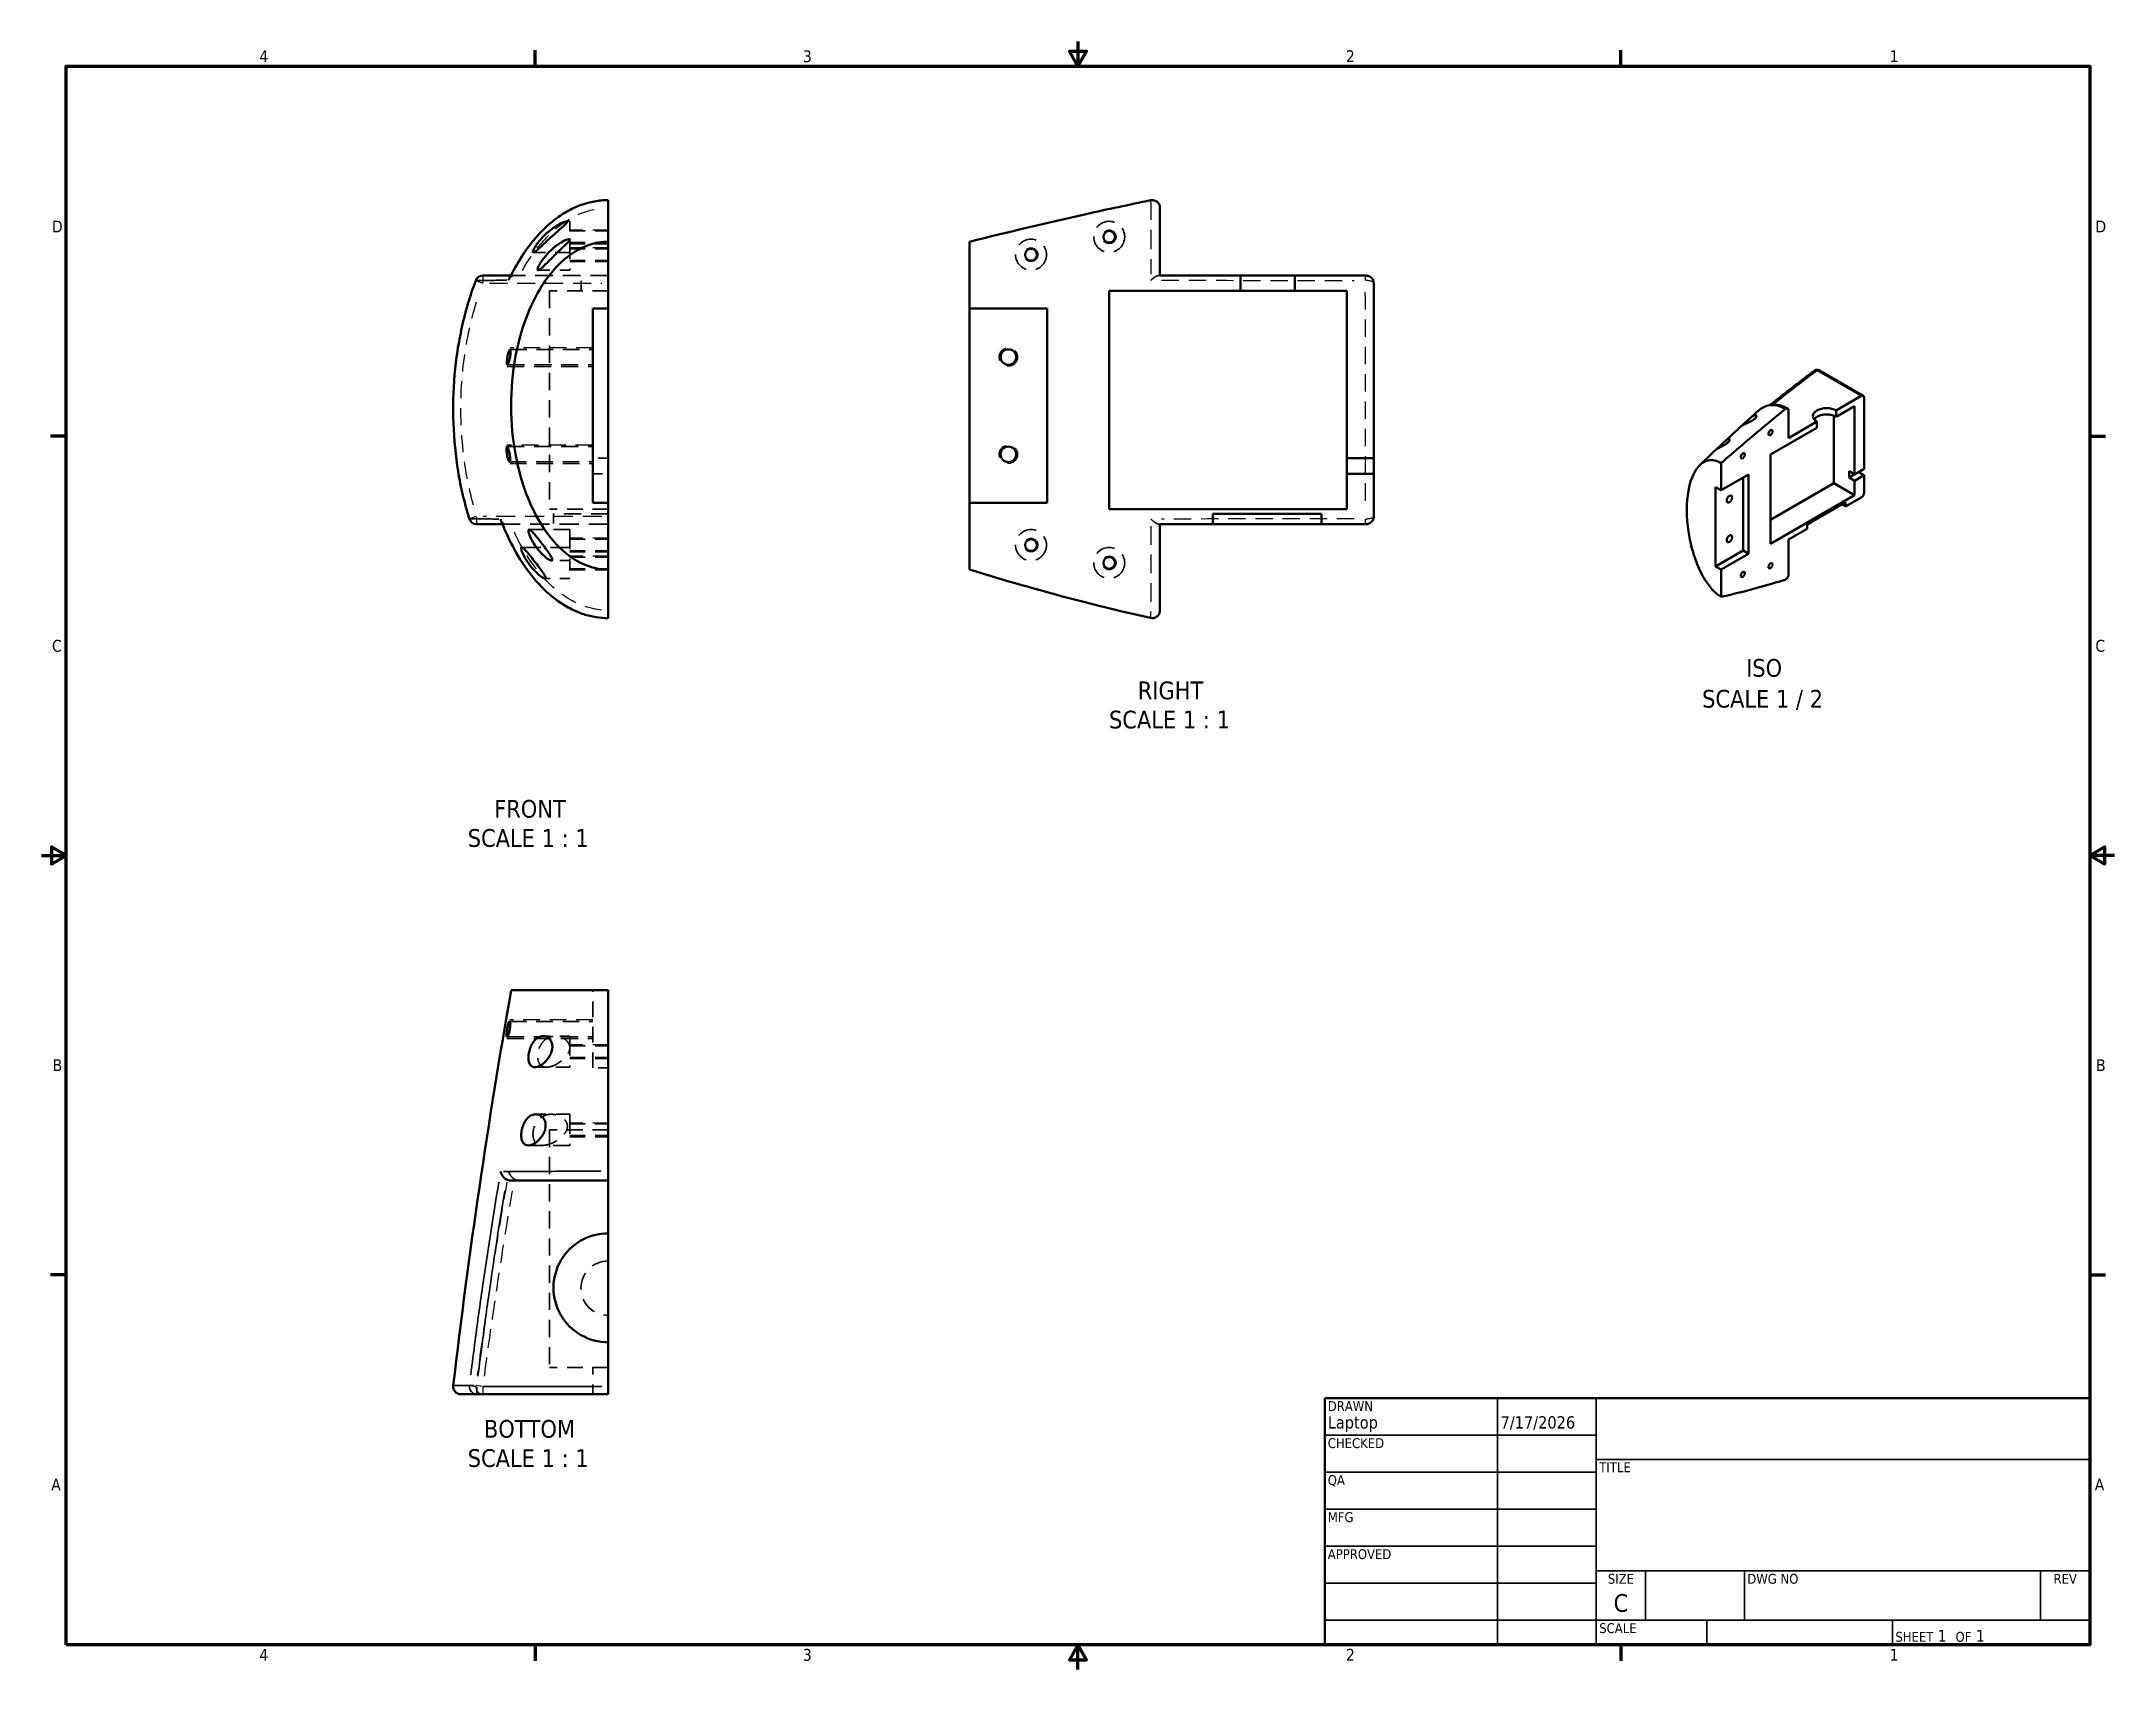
# Model space of a CAD drawing. Header units: inches. Extents: x 0.5 to 21.5, y 0.2 to 16.7.
import ezdxf
from ezdxf.enums import TextEntityAlignment as Align

# ---------------------------------------------------------------- set-up
doc = ezdxf.new("R2010")
doc.units = ezdxf.units.IN
doc.header["$MEASUREMENT"] = 0
doc.linetypes.add('DASHED', pattern=[0.2067, 0.1654, -0.0413])
for name, color, linetype, lineweight in [('Border (ANSI)', 7, 'Continuous', 70), ('Hidden (ANSI)', 7, 'DASHED', 35), ('Hidden Narrow (ANSI)', 7, 'DASHED', 25), ('Symbol (ANSI)', 7, 'Continuous', 25), ('Title (ANSI)', 7, 'Continuous', 50), ('Visible (ANSI)', 7, 'Continuous', 50), ('Visible Narrow (ANSI)', 7, 'Continuous', 35)]:
    doc.layers.add(name, color=color, linetype=linetype, lineweight=lineweight)
doc.styles.add('Label Text (ANSI)', font='tahoma.ttf')
doc.styles.add('Note Text (ANSI)', font='tahoma.ttf')
doc.styles.add('Text Style30', font='tahoma.ttf')
doc.styles.add('Text Style38', font='tahoma.ttf')
doc.styles.add('Text Style39', font='tahoma.ttf')

msp = doc.modelspace()

# ---------------------------------------------------------------- texts
at = {"layer": 'Symbol (ANSI)', "char_height": 0.18, "attachment_point": 7, "style": 'Label Text (ANSI)'}
for s, insert in [('ISO', (17.768, 10.308)), ('RIGHT', (11.605, 10.08)), ('SCALE 1 / 2', (17.322, 9.976)), ('SCALE 1 : 1', (11.314, 9.784)), ('FRONT', (5.086, 8.88)), ('SCALE 1 : 1', (4.818, 8.584)), ('BOTTOM', (4.982, 2.596)), ('SCALE 1 : 1', (4.818, 2.3))]:
    msp.add_mtext(s, dxfattribs=dict(at, insert=insert))

# ---------------------------------------------------------------- blocks, each defined once
blk = doc.blocks.new('Borders Default Border')
at = {"layer": 'Border (ANSI)'}
for p, q in [((5.5, 16.5), (5.5, 16.66)), ((16.5, 16.5), (16.5, 16.66)), ((0.75, 12.75), (0.59, 12.75)), ((21.25, 12.75), (21.41, 12.75)), ((0.75, 4.25), (0.59, 4.25)), ((21.25, 4.25), (21.41, 4.25)), ((5.5, 0.5), (5.5, 0.34)), ((16.5, 0.5), (16.5, 0.34))]:
    blk.add_line(p, q, dxfattribs=at)
at = {"layer": 'Border (ANSI)', "flags": 128}
for points in [[(11, 16.75), (11, 16.5), (10.913, 16.65), (11.087, 16.65), (11, 16.5)], [(0.75, 0.5), (0.75, 16.5), (21.25, 16.5), (21.25, 0.5), (0.75, 0.5)], [(0.5, 8.5), (0.75, 8.5), (0.6, 8.587), (0.6, 8.413), (0.75, 8.5)], [(21.5, 8.5), (21.25, 8.5), (21.4, 8.587), (21.4, 8.413), (21.25, 8.5)], [(11, 0.25), (11, 0.5), (10.913, 0.35), (11.087, 0.35), (11, 0.5)]]:
    blk.add_lwpolyline(points, dxfattribs=at)
at = {"layer": 'Border (ANSI)', "char_height": 0.12, "attachment_point": 7, "style": 'Note Text (ANSI)'}
for s, insert in [('4', (2.708, 16.54)), ('3', (8.213, 16.537)), ('2', (13.714, 16.54)), ('1', (19.223, 16.54)), ('D', (0.606, 14.815)), ('D', (21.306, 14.815)), ('C', (0.606, 10.563)), ('C', (21.306, 10.563)), ('B', (0.613, 6.315)), ('B', (21.313, 6.315)), ('A', (0.599, 2.065)), ('A', (21.299, 2.065)), ('4', (2.708, 0.34)), ('3', (8.213, 0.337)), ('2', (13.714, 0.34)), ('1', (19.223, 0.34))]:
    blk.add_mtext(s, dxfattribs=dict(at, insert=insert))
blk = doc.blocks.new('Title Blocks ANSI - Large')
at = {"layer": 'Title (ANSI)'}
for p, q in [((5, 7.45), (5, 4.95)), ((12.75, 7.45), (5, 7.45)), ((12.75, 4.95), (12.75, 7.45)), ((5, 4.95), (12.75, 4.95))]:
    blk.add_line(p, q, dxfattribs=at)
at = {"layer": 'Title (ANSI)', "lineweight": 35}
for p, q in [((6.75, 4.95), (6.75, 7.45)), ((7.75, 4.95), (7.75, 7.45)), ((5, 7.075), (7.75, 7.075)), ((7.75, 6.83), (12.75, 6.83)), ((5, 6.7), (7.75, 6.7)), ((5, 6.325), (7.75, 6.325)), ((5, 5.95), (7.75, 5.95)), ((12.75, 5.7), (7.75, 5.7)), ((8.25, 5.2), (8.25, 5.7)), ((9.25, 5.2), (9.25, 5.7)), ((12.25, 5.2), (12.25, 5.7)), ((5, 5.575), (7.75, 5.575)), ((7.75, 5.2), (5, 5.2)), ((12.75, 5.2), (7.75, 5.2)), ((8.87, 5.2), (8.87, 4.95)), ((10.75, 5.2), (10.75, 4.95))]:
    blk.add_line(p, q, dxfattribs=at)
at = {"layer": 'Title (ANSI)', "style": 'Text Style38'}
for s, p in [('DRAWN', (5.03, 7.42)), ('CHECKED', (5.03, 7.045)), ('TITLE', (7.78, 6.8)), ('QA', (5.03, 6.67)), ('MFG', (5.03, 6.295)), ('APPROVED', (5.03, 5.92)), ('DWG NO', (9.28, 5.67)), ('SCALE', (7.78, 5.17))]:
    blk.add_text(s, height=0.1, dxfattribs=at).set_placement(p, align=Align.TOP_LEFT)
for s, p in [('SIZE', (8, 5.67)), ('REV', (12.5, 5.67))]:
    blk.add_text(s, height=0.1, dxfattribs=at).set_placement(p, align=Align.TOP_CENTER)
at = {"layer": 'Title (ANSI)', "insert": (10.78, 4.98), "char_height": 0.12, "attachment_point": 7, "style": 'Note Text (ANSI)'}
blk.add_mtext('\\fTahoma|b0|i0;{\\H0.1000;SHEET}\\fTahoma|b0|i0;{\\H0.1200; 1  }\\fTahoma|b0|i0;{\\H0.1000;OF}\\fTahoma|b0|i0;{\\H0.1200; 1 }', dxfattribs=at)
at = {"layer": 'Title (ANSI)'}
for tag, height, style, p in [('AUTHOR', 0.125, 'Text Style39', (5.03, 7.105)), ('CREATION_DATE', 0.125, 'Text Style39', (6.78, 7.105)), ('CHECKED_BY', 0.125, 'Text Style39', (5.03, 6.73)), ('CHECKED_DATE', 0.125, 'Text Style39', (6.78, 6.73)), ('MFG_APPROVED_BY', 0.125, 'Text Style39', (5.03, 5.98)), ('MFG_APPROVED_DATE', 0.125, 'Text Style39', (6.78, 5.98)), ('ENG_APPROVED_BY', 0.125, 'Text Style39', (5.03, 5.605)), ('ENG_APPROVAL_DATE', 0.125, 'Text Style39', (6.78, 5.605)), ('PART_NUMBER', 0.18, 'Text Style30', (9.28, 5.23))]:
    blk.add_attdef(tag, text='', height=height, dxfattribs=dict(at, style=style)).set_placement(p, align=Align.BOTTOM_LEFT)
at = {"layer": 'Title (ANSI)', "lineweight": 30, "flags": 63}
blk.add_attdef('COMPANY', text='', height=0.125, dxfattribs=at).set_placement((10.25, 7.14), align=Align.MIDDLE_CENTER)
blk.add_attdef('TITLE', text='', height=0.18, dxfattribs=at).set_placement((7.78, 6.223), align=Align.MIDDLE_LEFT)
at = {"layer": 'Title (ANSI)'}
for tag, height, style, p in [('Sheet_Size', 0.18, 'Text Style30', (8, 5.375)), ('REVISION_NUMBER', 0.125, 'Text Style39', (12.5, 5.375))]:
    blk.add_attdef(tag, text='', height=height, dxfattribs=dict(at, style=style)).set_placement(p, align=Align.MIDDLE_CENTER)
at = {"layer": 'Title (ANSI)', "lineweight": 30, "flags": 63}
blk.add_attdef('Initial_View_Scale', text='', height=0.12, dxfattribs=at).set_placement((8.84, 4.98), align=Align.BOTTOM_RIGHT)

# ---------------------------------------------------------------- linework, layer by layer
at = {"layer": 'Hidden (ANSI)', "ltscale": 0.060031}
msp.add_line((5.852, 14.927), (5.821, 14.927), dxfattribs=at)
at = {"layer": 'Hidden (ANSI)', "ltscale": 0.516027}
for p, q in [((5.852, 14.927), (5.852, 14.746)), ((5.852, 11.488), (5.852, 11.307))]:
    msp.add_line(p, q, dxfattribs=at)
at = {"layer": 'Hidden (ANSI)', "ltscale": 0.015845}
msp.add_line((5.852, 14.746), (5.844, 14.746), dxfattribs=at)
at = {"layer": 'Hidden (ANSI)', "ltscale": 0.940947}
for p, q in [((5.852, 14.829), (6.241, 14.829)), ((5.852, 14.711), (6.241, 14.711)), ((5.852, 14.648), (6.241, 14.648)), ((5.852, 14.53), (6.241, 14.53)), ((5.852, 11.705), (6.241, 11.705)), ((5.852, 11.587), (6.241, 11.587)), ((5.852, 11.524), (6.241, 11.524)), ((5.852, 11.406), (6.241, 11.406)), ((5.852, 6.571), (6.241, 6.571)), ((5.852, 6.453), (6.241, 6.453)), ((5.852, 5.779), (6.241, 5.779)), ((5.852, 5.661), (6.241, 5.661))]:
    msp.add_line(p, q, dxfattribs=at)
at = {"layer": 'Hidden (ANSI)', "ltscale": 1.196756}
for p, q in [((5.852, 14.746), (5.852, 14.431)), ((5.852, 11.803), (5.852, 11.488)), ((5.852, 6.67), (5.852, 6.355)), ((5.852, 5.877), (5.852, 5.562))]:
    msp.add_line(p, q, dxfattribs=at)
at = {"layer": 'Hidden (ANSI)', "ltscale": 0.891904}
msp.add_line((5.852, 14.612), (5.484, 14.612), dxfattribs=at)
at = {"layer": 'Hidden (ANSI)', "ltscale": 0.400317}
msp.add_line((5.255, 14.377), (5.29, 14.377), dxfattribs=at)
at = {"layer": 'Hidden (ANSI)', "ltscale": 0.027202}
msp.add_line((5.29, 14.377), (5.293, 14.377), dxfattribs=at)
at = {"layer": 'Hidden (ANSI)', "ltscale": 0.101461}
for p, q in [((5.293, 14.377), (5.343, 14.377)), ((11.816, 14.377), (11.83, 14.377))]:
    msp.add_line(p, q, dxfattribs=at)
at = {"layer": 'Hidden (ANSI)', "ltscale": 1.086303}
msp.add_line((6.241, 14.377), (5.343, 14.377), dxfattribs=at)
at = {"layer": 'Hidden (ANSI)', "ltscale": 0.611108}
msp.add_line((5.852, 14.431), (5.532, 14.431), dxfattribs=at)
at = {"layer": 'Hidden (ANSI)', "ltscale": 0.292549}
msp.add_line((5.966, 14.224), (5.966, 14.377), dxfattribs=at)
at = {"layer": 'Hidden (ANSI)', "ltscale": 0.958697}
for p, q in [((6.241, 14.224), (5.647, 14.224)), ((6.241, 12.011), (5.647, 12.011)), ((6.241, 5.721), (5.647, 5.721)), ((6.241, 3.311), (5.647, 3.311))]:
    msp.add_line(p, q, dxfattribs=at)
at = {"layer": 'Hidden (ANSI)', "ltscale": 1.070439}
msp.add_line((5.647, 14.224), (5.647, 12.011), dxfattribs=at)
at = {"layer": 'Hidden (ANSI)', "ltscale": 1.044776}
msp.add_line((5.22, 13.472), (6.084, 13.472), dxfattribs=at)
at = {"layer": 'Hidden (ANSI)', "ltscale": 1.011202}
msp.add_line((5.248, 13.629), (6.084, 13.629), dxfattribs=at)
at = {"layer": 'Hidden (ANSI)', "ltscale": 1.048241}
msp.add_line((5.217, 12.645), (6.084, 12.645), dxfattribs=at)
at = {"layer": 'Hidden (ANSI)', "ltscale": 1.016117}
msp.add_line((5.244, 12.488), (6.084, 12.488), dxfattribs=at)
at = {"layer": 'Hidden (ANSI)', "ltscale": 0.299852}
for p, q in [((6.241, 12.527), (6.084, 12.527)), ((6.084, 12.369), (6.241, 12.369)), ((6.241, 6.347), (6.084, 6.347))]:
    msp.add_line(p, q, dxfattribs=at)
at = {"layer": 'Hidden (ANSI)', "ltscale": 0.471826}
msp.add_line((5.211, 11.857), (5.17, 11.857), dxfattribs=at)
at = {"layer": 'Hidden (ANSI)', "ltscale": 0.020401}
msp.add_line((5.211, 11.857), (5.213, 11.857), dxfattribs=at)
at = {"layer": 'Hidden (ANSI)', "ltscale": 0.084509}
for p, q in [((5.255, 11.857), (5.213, 11.857)), ((11.83, 11.857), (11.82, 11.857))]:
    msp.add_line(p, q, dxfattribs=at)
at = {"layer": 'Hidden (ANSI)', "ltscale": 1.192614}
msp.add_line((6.241, 11.857), (5.255, 11.857), dxfattribs=at)
at = {"layer": 'Hidden (ANSI)', "ltscale": 0.99778}
msp.add_line((5.852, 11.803), (5.44, 11.803), dxfattribs=at)
at = {"layer": 'Hidden (ANSI)', "ltscale": 1.051882}
msp.add_line((6.241, 11.964), (5.686, 11.964), dxfattribs=at)
at = {"layer": 'Hidden (ANSI)', "ltscale": 0.202368}
for p, q in [((5.686, 11.964), (5.686, 11.857)), ((12.366, 11.964), (12.366, 11.857)), ((13.468, 11.964), (13.468, 11.857))]:
    msp.add_line(p, q, dxfattribs=at)
at = {"layer": 'Hidden (ANSI)', "ltscale": 0.007334}
for p, q in [((12.366, 11.964), (12.366, 11.964)), ((13.468, 11.964), (13.468, 11.964))]:
    msp.add_line(p, q, dxfattribs=at)
at = {"layer": 'Hidden (ANSI)', "ltscale": 1.177346}
msp.add_line((5.852, 11.622), (5.366, 11.622), dxfattribs=at)
at = {"layer": 'Hidden (ANSI)', "ltscale": 0.352322}
msp.add_line((5.852, 11.488), (5.667, 11.488), dxfattribs=at)
at = {"layer": 'Hidden (ANSI)', "ltscale": 0.478925}
msp.add_line((5.852, 11.307), (5.601, 11.307), dxfattribs=at)
at = {"layer": 'Hidden (ANSI)', "ltscale": 0.952348}
msp.add_line((6.084, 6.347), (6.084, 7.134), dxfattribs=at)
at = {"layer": 'Hidden (ANSI)', "ltscale": 1.016409}
msp.add_line((5.244, 6.819), (6.084, 6.819), dxfattribs=at)
at = {"layer": 'Hidden (ANSI)', "ltscale": 1.050631}
msp.add_line((5.215, 6.662), (6.084, 6.662), dxfattribs=at)
at = {"layer": 'Hidden (ANSI)', "ltscale": 0.517718}
msp.add_line((5.852, 6.67), (5.581, 6.67), dxfattribs=at)
at = {"layer": 'Hidden (ANSI)', "ltscale": 0.858084}
msp.add_line((5.852, 6.355), (5.498, 6.355), dxfattribs=at)
at = {"layer": 'Hidden (ANSI)', "ltscale": 0.8351}
msp.add_line((5.852, 5.877), (5.507, 5.877), dxfattribs=at)
at = {"layer": 'Hidden (ANSI)', "ltscale": 1.059704}
msp.add_line((5.647, 5.721), (5.647, 3.311), dxfattribs=at)
at = {"layer": 'Hidden (ANSI)', "ltscale": 1.017646}
msp.add_line((5.852, 5.562), (5.432, 5.562), dxfattribs=at)
at = {"layer": 'Hidden (ANSI)', "ltscale": 0.517318}
msp.add_line((6.084, 3.04), (6.084, 3.311), dxfattribs=at)
at = {"layer": 'Hidden (ANSI)', "ltscale": 1.196756}
for centre in [(11.316, 14.77), (10.524, 14.589), (10.524, 11.646), (11.316, 11.465)]:
    msp.add_circle(centre, 0.157, dxfattribs=at)
at = {"layer": 'Hidden (ANSI)', "ltscale": 1.047162}
msp.add_arc((6.241, 4.115), 0.276, 90, 270, dxfattribs=at)
at = {"layer": 'Hidden (ANSI)', "ltscale": 0.179649}
msp.add_open_spline([(5.293, 14.377), (5.284, 14.377), (5.276, 14.376), (5.26, 14.369), (5.253, 14.363), (5.243, 14.352), (5.24, 14.348), (5.238, 14.343)], degree=3, knots=[0, 0, 0, 0, 0.0759867, 0.0759867, 0.1781438, 0.1781438, 0.2383045, 0.2383045, 0.2383045, 0.2383045], dxfattribs=at)
at = {"layer": 'Hidden (ANSI)', "ltscale": 0.211927}
for points in [[(11.816, 14.377), (11.811, 14.377), (11.805, 14.376), (11.789, 14.369), (11.779, 14.363), (11.759, 14.349), (11.749, 14.341), (11.74, 14.332), (11.739, 14.332), (11.739, 14.332)], [(5.293, 5.219), (5.284, 5.225), (5.276, 5.231), (5.26, 5.247), (5.253, 5.256), (5.241, 5.276), (5.236, 5.286), (5.234, 5.296), (5.234, 5.296), (5.234, 5.296)]]:
    msp.add_open_spline(points, degree=3, knots=[0, 0, 0, 0, 0.0759867, 0.0759867, 0.1781438, 0.1781438, 0.2800454, 0.2800454, 0.2809061, 0.2809061, 0.2809061, 0.2809061], dxfattribs=at)
at = {"layer": 'Hidden (ANSI)', "ltscale": 0.193706}
msp.add_open_spline([(5.213, 11.857), (5.205, 11.857), (5.197, 11.859), (5.181, 11.865), (5.174, 11.87), (5.162, 11.882), (5.158, 11.889), (5.155, 11.897)], degree=3, knots=[-0.3025232, -0.3025232, -0.3025232, -0.3025232, -0.2313211, -0.2313211, -0.1362394, -0.1362394, -0.0429969, -0.0429969, -0.0429969, -0.0429969], dxfattribs=at)
at = {"layer": 'Hidden (ANSI)', "ltscale": 0.226688}
msp.add_open_spline([(11.82, 11.857), (11.815, 11.857), (11.81, 11.859), (11.796, 11.865), (11.787, 11.87), (11.766, 11.885), (11.752, 11.896), (11.739, 11.909), (11.739, 11.909), (11.739, 11.909)], degree=3, knots=[-0.3025232, -0.3025232, -0.3025232, -0.3025232, -0.2313211, -0.2313211, -0.1362394, -0.1362394, 0, 0, 0.0008737, 0.0008737, 0.0008737, 0.0008737], dxfattribs=at)
at = {"layer": 'Hidden (ANSI)', "ltscale": 1.214758}
msp.add_open_spline([(5.215, 6.669), (5.215, 6.67), (5.215, 6.672), (5.214, 6.679), (5.214, 6.685), (5.215, 6.701), (5.216, 6.71), (5.218, 6.73), (5.22, 6.741), (5.224, 6.761), (5.226, 6.771), (5.231, 6.789), (5.233, 6.797), (5.238, 6.809), (5.24, 6.813), (5.244, 6.818), (5.245, 6.819), (5.248, 6.819), (5.249, 6.818), (5.251, 6.812), (5.252, 6.808), (5.253, 6.796), (5.253, 6.788), (5.252, 6.771), (5.251, 6.761), (5.248, 6.741), (5.246, 6.73), (5.242, 6.71), (5.239, 6.701), (5.234, 6.684), (5.231, 6.677), (5.226, 6.668), (5.224, 6.665), (5.22, 6.662), (5.219, 6.661), (5.217, 6.663), (5.216, 6.666), (5.215, 6.669)], degree=3, knots=[-1.278527, -1.278527, -1.278527, -1.278527, -1.25344, -1.25344, -1.180474, -1.180474, -1.102227, -1.102227, -1.021704, -1.021704, -0.942033, -0.942033, -0.858075, -0.858075, -0.785274, -0.785274, -0.722041, -0.722041, -0.660059, -0.660059, -0.592172, -0.592172, -0.515067, -0.515067, -0.437083, -0.437083, -0.356631, -0.356631, -0.276387, -0.276387, -0.191619, -0.191619, -0.122376, -0.122376, -0.061811, -0.061811, 0, 0, 0, 0], dxfattribs=at)
at = {"layer": 'Hidden (ANSI)', "ltscale": 1.17853}
msp.add_open_spline([(5.589, 6.358), (5.579, 6.361), (5.571, 6.365), (5.553, 6.378), (5.545, 6.388), (5.533, 6.413), (5.529, 6.426), (5.525, 6.457), (5.525, 6.473), (5.53, 6.507), (5.534, 6.525), (5.548, 6.563), (5.558, 6.582), (5.584, 6.618), (5.602, 6.634), (5.646, 6.661), (5.672, 6.669), (5.729, 6.67), (5.759, 6.662), (5.804, 6.638), (5.821, 6.624), (5.84, 6.598), (5.846, 6.587), (5.851, 6.566), (5.853, 6.556), (5.851, 6.534), (5.848, 6.523), (5.837, 6.494), (5.826, 6.478), (5.796, 6.441), (5.771, 6.419), (5.715, 6.382), (5.686, 6.368), (5.632, 6.354), (5.609, 6.353), (5.589, 6.358)], degree=3, knots=[-2.991896, -2.991896, -2.991896, -2.991896, -2.87525, -2.87525, -2.727675, -2.727675, -2.597111, -2.597111, -2.469593, -2.469593, -2.332664, -2.332664, -2.166637, -2.166637, -1.963691, -1.963691, -1.723685, -1.723685, -1.447055, -1.447055, -1.241791, -1.241791, -1.121778, -1.121778, -1.031571, -1.031571, -0.931719, -0.931719, -0.773649, -0.773649, -0.516023, -0.516023, -0.251025, -0.251025, 0, 0, 0, 0], dxfattribs=at)
at = {"layer": 'Hidden (ANSI)', "ltscale": 1.005126}
msp.add_open_spline([(5.562, 5.564), (5.548, 5.566), (5.534, 5.57), (5.512, 5.585), (5.502, 5.595), (5.488, 5.619), (5.484, 5.633), (5.479, 5.662), (5.478, 5.678), (5.481, 5.711), (5.485, 5.728), (5.498, 5.765), (5.507, 5.783), (5.532, 5.819), (5.549, 5.836), (5.592, 5.864), (5.617, 5.873), (5.673, 5.88), (5.705, 5.875), (5.758, 5.856), (5.78, 5.842), (5.807, 5.815), (5.816, 5.803), (5.825, 5.779), (5.827, 5.77), (5.828, 5.748), (5.827, 5.738), (5.819, 5.712), (5.811, 5.698), (5.787, 5.664), (5.765, 5.644), (5.711, 5.603), (5.677, 5.585), (5.613, 5.564), (5.585, 5.56), (5.562, 5.564)], degree=3, knots=[-3.210487, -3.210487, -3.210487, -3.210487, -3.049012, -3.049012, -2.897279, -2.897279, -2.764695, -2.764695, -2.636933, -2.636933, -2.500361, -2.500361, -2.334445, -2.334445, -2.126086, -2.126086, -1.886859, -1.886859, -1.595586, -1.595586, -1.339296, -1.339296, -1.185715, -1.185715, -1.087279, -1.087279, -0.983858, -0.983858, -0.838857, -0.838857, -0.589207, -0.589207, -0.275307, -0.275307, 0, 0, 0, 0], dxfattribs=at)
at = {"layer": 'Hidden (ANSI)', "ltscale": 0.101461}
msp.add_open_spline([(5.293, 5.219), (5.297, 5.217), (5.301, 5.215), (5.317, 5.208), (5.33, 5.205), (5.343, 5.205)], degree=3, knots=[-0.1357232, -0.1357232, -0.1357232, -0.1357232, -0.0987747, -0.0987747, 0, 0, 0, 0], dxfattribs=at)
at = {"layer": 'Hidden Narrow (ANSI)', "ltscale": 0.940947}
for p, q in [((6.241, 14.839), (5.852, 14.839)), ((5.852, 14.7), (6.241, 14.7)), ((6.241, 14.658), (5.852, 14.658)), ((5.852, 14.519), (6.241, 14.519)), ((6.241, 11.716), (5.852, 11.716)), ((5.852, 11.576), (6.241, 11.576)), ((6.241, 11.535), (5.852, 11.535)), ((5.852, 11.395), (6.241, 11.395)), ((6.241, 6.582), (5.852, 6.582)), ((5.852, 6.442), (6.241, 6.442)), ((6.241, 5.789), (5.852, 5.789)), ((5.852, 5.65), (6.241, 5.65))]:
    msp.add_line(p, q, dxfattribs=at)
at = {"layer": 'Hidden Narrow (ANSI)', "ltscale": 0.195281}
msp.add_line((4.901, 14.326), (4.968, 14.301), dxfattribs=at)
at = {"layer": 'Hidden Narrow (ANSI)', "ltscale": 0.211924}
for p, q in [((4.973, 14.305), (4.973, 14.377)), ((4.909, 11.858), (4.909, 11.93)), ((4.973, 3.04), (4.973, 3.112))]:
    msp.add_line(p, q, dxfattribs=at)
at = {"layer": 'Hidden Narrow (ANSI)', "ltscale": 1.10425}
msp.add_line((5.037, 14.299), (6.178, 14.299), dxfattribs=at)
at = {"layer": 'Hidden Narrow (ANSI)', "ltscale": 1.047372}
msp.add_line((5.218, 13.457), (6.084, 13.457), dxfattribs=at)
at = {"layer": 'Hidden Narrow (ANSI)', "ltscale": 1.007416}
msp.add_line((6.084, 13.644), (5.251, 13.644), dxfattribs=at)
at = {"layer": 'Hidden Narrow (ANSI)', "ltscale": 1.050705}
msp.add_line((6.084, 12.66), (5.215, 12.66), dxfattribs=at)
at = {"layer": 'Hidden Narrow (ANSI)', "ltscale": 1.012476}
msp.add_line((5.247, 12.473), (6.084, 12.473), dxfattribs=at)
at = {"layer": 'Hidden Narrow (ANSI)', "ltscale": 0.195926}
msp.add_line((4.903, 11.934), (4.835, 11.913), dxfattribs=at)
at = {"layer": 'Hidden Narrow (ANSI)', "ltscale": 1.160499}
msp.add_line((6.175, 11.936), (4.975, 11.936), dxfattribs=at)
at = {"layer": 'Hidden Narrow (ANSI)', "ltscale": 1.013135}
msp.add_line((6.084, 6.834), (5.246, 6.834), dxfattribs=at)
at = {"layer": 'Hidden Narrow (ANSI)', "ltscale": 1.053843}
msp.add_line((5.213, 6.647), (6.084, 6.647), dxfattribs=at)
at = {"layer": 'Hidden Narrow (ANSI)', "ltscale": 0.162948}
msp.add_line((4.969, 3.119), (4.902, 3.128), dxfattribs=at)
at = {"layer": 'Hidden Narrow (ANSI)', "ltscale": 1.059428}
for centre in [(11.316, 14.77), (10.524, 14.589), (10.524, 11.646), (11.316, 11.465)]:
    msp.add_circle(centre, 0.0697, dxfattribs=at)
at = {"layer": 'Hidden Narrow (ANSI)', "ltscale": 0.949028}
for centre in [(10.295, 13.551), (10.295, 12.566)]:
    msp.add_circle(centre, 0.0937, dxfattribs=at)
at = {"layer": 'Hidden Narrow (ANSI)', "ltscale": 0.162948}
msp.add_ellipse((13.917, 14.299), major_axis=(0, 0.0787), ratio=0.131549, start_param=0.060398, end_param=1.14756, dxfattribs=at)
at = {"layer": 'Hidden Narrow (ANSI)', "ltscale": 0.228566}
for centre, major_axis, ratio, start_param, end_param in [((13.917, 14.299), (0.0787, 0), 0.357644, 0.084705, 1.609389), ((4.973, 3.119), (0, -0.0787), 0.933858, 4.673797, 6.198481)]:
    msp.add_ellipse(centre, major_axis=major_axis, ratio=ratio, start_param=start_param, end_param=end_param, dxfattribs=at)
at = {"layer": 'Hidden Narrow (ANSI)', "ltscale": 0.171476}
msp.add_ellipse((13.917, 11.936), major_axis=(0, -0.0787), ratio=0.123761, start_param=5.075609, end_param=6.219629, dxfattribs=at)
at = {"layer": 'Hidden Narrow (ANSI)', "ltscale": 0.227922}
msp.add_ellipse((13.917, 11.936), major_axis=(0.0787, 0), ratio=0.297284, start_param=4.678332, end_param=6.198719, dxfattribs=at)
at = {"layer": 'Hidden Narrow (ANSI)', "ltscale": 1.185614}
for points in [[(11.736, 15.137), (11.736, 15.135), (11.736, 15.133), (11.736, 15.114), (11.737, 15.076), (11.737, 14.993), (11.737, 14.956), (11.738, 14.915), (11.738, 14.86), (11.738, 14.798), (11.739, 14.64), (11.739, 14.54), (11.739, 14.422), (11.739, 14.406), (11.739, 14.391)], [(6.171, 5.3), (6.153, 5.3), (6.136, 5.3), (6.014, 5.299), (5.914, 5.299), (5.768, 5.298), (5.715, 5.298), (5.666, 5.298), (5.599, 5.298), (5.539, 5.297), (5.408, 5.297), (5.343, 5.297), (5.279, 5.296), (5.271, 5.296), (5.263, 5.296)]]:
    msp.add_open_spline(points, degree=3, knots=[-12.986108, -12.986108, -12.986108, -12.986108, -12.866487, -12.866487, -12.138037, -12.138037, -11.682755, -11.682755, -11.682755, -11.062738, -11.062738, -10.198363, -10.198363, -10.071531, -10.071531, -10.071531, -10.071531], dxfattribs=at)
at = {"layer": 'Hidden Narrow (ANSI)', "ltscale": 1.033533}
msp.add_open_spline([(5.372, 14.429), (5.422, 14.518), (5.479, 14.604), (5.596, 14.745), (5.653, 14.804), (5.716, 14.856), (5.762, 14.894), (5.811, 14.928), (5.946, 15.005), (6.037, 15.039), (6.148, 15.057), (6.165, 15.059), (6.182, 15.06)], degree=3, knots=[10.284039, 10.284039, 10.284039, 10.284039, 11.062738, 11.062738, 11.682755, 11.682755, 11.682755, 12.138037, 12.138037, 12.866487, 12.866487, 12.997293, 12.997293, 12.997293, 12.997293], dxfattribs=at)
at = {"layer": 'Hidden Narrow (ANSI)', "ltscale": 1.061227}
for points in [[(11.847, 14.332), (12.199, 14.33), (12.552, 14.329), (12.905, 14.328), (13.086, 14.328), (13.268, 14.328), (13.566, 14.327), (13.682, 14.327), (13.799, 14.327)], [(5.215, 5.188), (5.153, 4.836), (5.096, 4.484), (5.043, 4.131), (5.015, 3.949), (4.989, 3.768), (4.947, 3.47), (4.931, 3.353), (4.915, 3.237)]]:
    msp.add_open_spline(points, degree=3, knots=[-5.512404, -5.512404, -5.512404, -5.512404, -2.795589, -2.795589, -2.795589, -1.397794, -1.397794, -0.504451, -0.504451, -0.504451, -0.504451], dxfattribs=at)
at = {"layer": 'Hidden Narrow (ANSI)', "ltscale": 1.047157}
msp.add_open_spline([(4.875, 12.052), (4.842, 12.175), (4.815, 12.3), (4.759, 12.658), (4.744, 12.893), (4.75, 13.128), (4.756, 13.352), (4.781, 13.576), (4.854, 13.927), (4.889, 14.058), (4.933, 14.185)], degree=3, knots=[5.420206, 5.420206, 5.420206, 5.420206, 6.393373, 6.393373, 8.182291, 8.182291, 8.182291, 9.891532, 9.891532, 10.918787, 10.918787, 10.918787, 10.918787], dxfattribs=at)
at = {"layer": 'Hidden Narrow (ANSI)', "ltscale": 1.069525}
msp.add_open_spline([(13.907, 14.21), (13.908, 14.08), (13.908, 13.946), (13.908, 13.587), (13.908, 13.359), (13.908, 13.13), (13.908, 12.89), (13.908, 12.651), (13.908, 12.285), (13.908, 12.157), (13.908, 12.031)], degree=3, knots=[-10.918787, -10.918787, -10.918787, -10.918787, -9.891532, -9.891532, -8.182291, -8.182291, -8.182291, -6.393373, -6.393373, -5.420206, -5.420206, -5.420206, -5.420206], dxfattribs=at)
at = {"layer": 'Hidden Narrow (ANSI)', "ltscale": 1.011793}
msp.add_open_spline([(6.172, 10.988), (6.102, 10.995), (6.032, 11.012), (5.846, 11.087), (5.739, 11.164), (5.646, 11.254), (5.581, 11.317), (5.522, 11.388), (5.4, 11.561), (5.34, 11.668), (5.288, 11.783), (5.285, 11.788), (5.283, 11.793)], degree=3, knots=[0.177071, 0.177071, 0.177071, 0.177071, 0.716173, 0.716173, 1.703204, 1.703204, 1.703204, 2.396999, 2.396999, 3.321925, 3.321925, 3.364352, 3.364352, 3.364352, 3.364352], dxfattribs=at)
at = {"layer": 'Hidden Narrow (ANSI)', "ltscale": 1.14033}
msp.add_open_spline([(11.739, 11.838), (11.739, 11.807), (11.739, 11.776), (11.739, 11.632), (11.738, 11.521), (11.738, 11.34), (11.737, 11.266), (11.737, 11.198), (11.736, 11.103), (11.736, 11.02), (11.735, 10.939), (11.735, 10.92), (11.735, 10.912)], degree=3, knots=[-3.568593, -3.568593, -3.568593, -3.568593, -3.321925, -3.321925, -2.396999, -2.396999, -1.703204, -1.703204, -1.703204, -0.716173, -0.716173, -0.187821, -0.187821, -0.187821, -0.187821], dxfattribs=at)
at = {"layer": 'Hidden Narrow (ANSI)', "ltscale": 1.060372}
msp.add_open_spline([(13.799, 11.913), (13.683, 11.913), (13.567, 11.912), (13.269, 11.912), (13.088, 11.912), (12.906, 11.912), (12.553, 11.911), (12.2, 11.91), (11.847, 11.909)], degree=3, knots=[-14.024588, -14.024588, -14.024588, -14.024588, -13.133387, -13.133387, -11.739199, -11.739199, -11.739199, -9.021577, -9.021577, -9.021577, -9.021577], dxfattribs=at)
at = {"layer": 'Hidden Narrow (ANSI)', "ltscale": 1.148741}
msp.add_open_spline([(4.987, 3.223), (5.003, 3.341), (5.019, 3.458), (5.061, 3.757), (5.088, 3.939), (5.115, 4.12), (5.164, 4.448), (5.216, 4.775), (5.272, 5.101)], degree=3, knots=[0.494296, 0.494296, 0.494296, 0.494296, 1.397794, 1.397794, 2.795589, 2.795589, 2.795589, 5.31946, 5.31946, 5.31946, 5.31946], dxfattribs=at)
at = {"layer": 'Hidden Narrow (ANSI)', "ltscale": 0.024472}
msp.add_open_spline([(5.29, 5.206), (5.291, 5.21), (5.292, 5.214), (5.292, 5.219)], degree=3, dxfattribs=at)
at = {"layer": 'Hidden Narrow (ANSI)', "ltscale": 1.15788}
msp.add_open_spline([(4.877, 3.128), (4.824, 3.128), (4.782, 3.128), (4.704, 3.128), (4.678, 3.128), (4.672, 3.128), (4.672, 3.128), (4.671, 3.128), (4.671, 3.128)], degree=3, knots=[-11.058989, -11.058989, -11.058989, -11.058989, -9.891532, -9.891532, -8.182291, -8.182291, -8.182291, -8.084045, -8.084045, -8.084045, -8.084045], dxfattribs=at)
at = {"layer": 'Visible (ANSI)'}
for p, q in [((6.241, 15.142), (6.241, 15.14)), ((6.241, 15.14), (6.241, 14.72)), ((11.83, 15.063), (11.83, 14.377)), ((6.241, 14.043), (6.241, 14.72)), ((9.901, 14.043), (9.901, 14.72)), ((4.973, 14.377), (5.255, 14.377)), ((11.83, 14.377), (12.645, 14.377)), ((12.645, 14.377), (12.645, 14.224)), ((13.197, 14.377), (12.645, 14.377)), ((13.197, 14.224), (13.197, 14.377)), ((13.197, 14.377), (13.917, 14.377)), ((13.996, 14.299), (13.996, 12.527)), ((12.645, 14.224), (11.315, 14.224)), ((11.315, 14.224), (11.315, 12.011)), ((12.645, 14.224), (13.197, 14.224)), ((13.724, 14.224), (13.197, 14.224)), ((13.724, 12.527), (13.724, 14.224)), ((6.241, 14.043), (6.084, 14.043)), ((6.084, 14.043), (6.084, 12.074)), ((6.241, 12.074), (6.241, 14.043)), ((10.689, 14.043), (9.901, 14.043)), ((9.901, 14.043), (9.901, 12.074)), ((10.689, 12.074), (10.689, 14.043)), ((18.506, 13.418), (18.954, 13.159)), ((18.68, 13.01), (18.935, 13.157)), ((18.867, 13.055), (18.68, 12.947)), ((18.867, 12.362), (18.867, 13.055)), ((18.963, 13.141), (18.963, 12.418)), ((18.485, 12.835), (18.015, 12.563)), ((18.197, 13.011), (18.197, 12.731)), ((18.197, 12.731), (18.485, 12.898)), ((18.485, 12.898), (18.485, 12.835)), ((18.656, 12.273), (18.656, 12.958)), ((18.68, 12.947), (18.68, 13.01)), ((13.996, 12.527), (13.724, 12.527)), ((13.724, 12.527), (13.724, 12.369)), ((13.996, 12.369), (13.996, 12.527)), ((17.515, 12.201), (17.515, 12.477)), ((18.015, 12.563), (18.015, 11.66)), ((18.867, 12.362), (18.811, 12.394)), ((18.811, 12.394), (18.811, 12.33)), ((18.963, 12.418), (18.867, 12.362)), ((13.724, 12.011), (13.724, 12.369)), ((13.724, 12.369), (13.996, 12.369)), ((13.996, 12.369), (13.996, 11.936)), ((17.515, 12.201), (17.459, 12.233)), ((17.459, 12.233), (17.459, 11.429)), ((17.793, 12.362), (17.515, 12.201)), ((17.738, 12.33), (17.738, 11.59)), ((17.793, 11.558), (17.793, 12.362)), ((18.015, 11.903), (18.656, 12.273)), ((18.867, 12.152), (18.656, 12.273)), ((18.867, 12.362), (18.811, 12.33)), ((18.811, 12.33), (18.867, 12.298)), ((18.867, 12.298), (18.963, 12.354)), ((18.867, 12.152), (18.867, 12.298)), ((18.963, 12.354), (18.907, 12.386)), ((18.963, 12.354), (18.963, 12.177)), ((6.084, 12.074), (6.241, 12.074)), ((6.241, 11.397), (6.241, 12.074)), ((9.901, 12.074), (10.689, 12.074)), ((9.901, 11.397), (9.901, 12.074)), ((11.315, 12.011), (13.724, 12.011)), ((18.015, 11.66), (18.867, 12.152)), ((18.776, 12.08), (18.386, 11.855)), ((18.935, 12.128), (18.776, 12.037)), ((18.776, 12.037), (18.776, 12.08)), ((5.17, 11.857), (4.909, 11.857)), ((11.83, 11.857), (11.83, 10.984)), ((12.366, 11.857), (11.83, 11.857)), ((12.366, 11.964), (12.366, 11.857)), ((13.468, 11.964), (12.366, 11.964)), ((12.366, 11.857), (13.468, 11.857)), ((13.468, 11.857), (13.468, 11.964)), ((13.917, 11.857), (13.468, 11.857)), ((18.386, 11.812), (18.197, 11.703)), ((18.386, 11.855), (18.386, 11.812)), ((17.738, 11.59), (17.459, 11.429)), ((17.515, 11.397), (17.793, 11.558)), ((17.793, 11.558), (17.738, 11.59)), ((18.197, 11.703), (18.197, 11.346)), ((6.241, 11.397), (6.241, 10.907)), ((17.459, 11.429), (17.515, 11.397)), ((17.515, 11.121), (17.515, 11.397)), ((6.241, 10.907), (6.241, 10.905)), ((5.258, 7.134), (6.241, 7.134)), ((6.241, 7.134), (6.241, 5.301)), ((6.241, 5.301), (6.241, 5.205)), ((6.241, 5.205), (5.255, 5.205)), ((6.241, 4.67), (6.241, 5.205)), ((6.241, 3.567), (6.241, 4.67)), ((6.241, 3.119), (6.241, 3.567)), ((4.909, 3.04), (4.749, 3.04)), ((6.241, 3.04), (4.909, 3.04)), ((6.241, 3.04), (6.241, 3.119))]:
    msp.add_line(p, q, dxfattribs=at)
for centre, radius in [((11.316, 14.77), 0.0591), ((10.524, 14.589), 0.0591), ((10.295, 13.551), 0.0787), ((10.295, 12.566), 0.0787), ((10.524, 11.646), 0.0591), ((11.316, 11.465), 0.0591)]:
    msp.add_circle(centre, radius, dxfattribs=at)
for centre, radius, start, end in [((4.973, 14.299), 0.0787, 90, 159.0444), ((13.917, 14.299), 0.0787, 0, 90), ((18.486, 13.384), 0.0394, 60, 127.0173), ((4.909, 11.936), 0.0787, 197.2946, 270), ((13.917, 11.936), 0.0787, 270, 0), ((6.238, 4.119), 0.551, 89.5943, 270.4057), ((4.749, 3.119), 0.0787, 173.2553, 270)]:
    msp.add_arc(centre, radius, start, end, dxfattribs=at)
for centre, major_axis, start_param, end_param in [((18.583, 12.954), (-0.138, 0), 3.926991, 7.068583), ((18.935, 13.125), (0.0197, 0.0341), 5.497787, 7.068583), ((18.583, 12.891), (0.138, 0), 0.785398, 2.736371), ((18.58, 11.925), (0.276, 0), 0.778317, 0.97226), ((18.935, 12.161), (0.0197, 0.0341), 3.926991, 5.497787)]:
    msp.add_ellipse(centre, major_axis=major_axis, ratio=0.57735, start_param=start_param, end_param=end_param, dxfattribs=at)
for centre, major_axis in [((18.015, 12.786), (-0.0148, -0.0256)), ((17.735, 12.551), (-0.0148, -0.0256)), ((17.599, 12.113), (-0.0197, -0.0341)), ((17.599, 11.711), (-0.0197, -0.0341)), ((17.735, 11.349), (-0.0148, -0.0256)), ((18.015, 11.437), (-0.0148, -0.0256))]:
    msp.add_ellipse(centre, major_axis=major_axis, ratio=0.57735, dxfattribs=at)
for points, knots in [([(5.238, 14.343), (5.276, 14.421), (5.318, 14.498), (5.414, 14.646), (5.467, 14.716), (5.586, 14.849), (5.652, 14.91), (5.762, 14.99), (5.801, 15.014), (5.881, 15.058), (5.924, 15.077), (6.011, 15.108), (6.056, 15.121), (6.148, 15.137), (6.195, 15.142), (6.241, 15.142)], [9.938061, 9.938061, 9.938061, 9.938061, 10.580055, 10.580055, 11.222048, 11.222048, 11.864042, 11.864042, 12.185039, 12.185039, 12.506035, 12.506035, 12.827032, 12.827032, 13.148029, 13.148029, 13.148029, 13.148029]), ([(11.736, 15.14), (11.518, 15.095), (11.3, 15.049), (10.688, 14.912), (10.294, 14.819), (9.901, 14.72)], [0.87093884, 0.87093884, 0.87093884, 0.87093884, 0.89550181, 0.89550181, 0.9401207, 0.9401207, 0.9401207, 0.9401207]), ([(11.83, 15.063), (11.83, 15.073), (11.828, 15.083), (11.821, 15.102), (11.815, 15.111), (11.801, 15.125), (11.792, 15.131), (11.775, 15.138), (11.768, 15.14), (11.752, 15.142), (11.744, 15.142), (11.736, 15.14)], [0, 0, 0, 0, 0.0781289, 0.0781289, 0.1562578, 0.1562578, 0.2343867, 0.2343867, 0.2948918, 0.2948918, 0.3553968, 0.3553968, 0.3553968, 0.3553968]), ([(5.562, 14.749), (5.548, 14.733), (5.534, 14.717), (5.512, 14.686), (5.502, 14.672), (5.488, 14.648), (5.484, 14.638), (5.479, 14.622), (5.478, 14.617), (5.481, 14.612), (5.485, 14.612), (5.498, 14.617), (5.507, 14.624), (5.532, 14.645), (5.549, 14.661), (5.592, 14.701), (5.617, 14.725), (5.673, 14.778), (5.705, 14.806), (5.758, 14.853), (5.78, 14.872), (5.807, 14.896), (5.816, 14.905), (5.825, 14.916), (5.827, 14.92), (5.828, 14.925), (5.827, 14.927), (5.819, 14.928), (5.811, 14.926), (5.787, 14.919), (5.765, 14.909), (5.711, 14.879), (5.677, 14.856), (5.613, 14.803), (5.585, 14.776), (5.562, 14.749)], [-3.210487, -3.210487, -3.210487, -3.210487, -3.049012, -3.049012, -2.897279, -2.897279, -2.764695, -2.764695, -2.636933, -2.636933, -2.500361, -2.500361, -2.334445, -2.334445, -2.126086, -2.126086, -1.886859, -1.886859, -1.595586, -1.595586, -1.339296, -1.339296, -1.185715, -1.185715, -1.087279, -1.087279, -0.983858, -0.983858, -0.838857, -0.838857, -0.589207, -0.589207, -0.275307, -0.275307, 0, 0, 0, 0]), ([(6.241, 14.72), (6.175, 14.72), (6.111, 14.709), (5.982, 14.665), (5.92, 14.632), (5.755, 14.516), (5.656, 14.408), (5.446, 14.078), (5.354, 13.832), (5.242, 13.231), (5.242, 12.878), (5.351, 12.309), (5.428, 12.09), (5.599, 11.79), (5.682, 11.678), (5.853, 11.526), (5.931, 11.475), (6.089, 11.412), (6.164, 11.397), (6.241, 11.397)], [-10.365401, -10.365401, -10.365401, -10.365401, -9.745224, -9.745224, -9.087405, -9.087405, -7.849207, -7.849207, -6.059419, -6.059419, -3.904824, -3.904824, -2.323842, -2.323842, -1.291761, -1.291761, -0.590045, -0.590045, 0, 0, 0, 0]), ([(5.589, 14.555), (5.579, 14.543), (5.571, 14.531), (5.553, 14.504), (5.545, 14.49), (5.533, 14.466), (5.529, 14.456), (5.525, 14.44), (5.525, 14.435), (5.53, 14.43), (5.534, 14.431), (5.548, 14.438), (5.558, 14.446), (5.584, 14.469), (5.602, 14.487), (5.646, 14.531), (5.672, 14.558), (5.729, 14.615), (5.759, 14.643), (5.804, 14.685), (5.821, 14.701), (5.84, 14.721), (5.846, 14.728), (5.851, 14.737), (5.853, 14.74), (5.851, 14.745), (5.848, 14.746), (5.837, 14.746), (5.826, 14.743), (5.796, 14.731), (5.771, 14.718), (5.715, 14.682), (5.686, 14.658), (5.632, 14.607), (5.609, 14.581), (5.589, 14.555)], [-2.991896, -2.991896, -2.991896, -2.991896, -2.87525, -2.87525, -2.727675, -2.727675, -2.597111, -2.597111, -2.469593, -2.469593, -2.332664, -2.332664, -2.166637, -2.166637, -1.963691, -1.963691, -1.723685, -1.723685, -1.447055, -1.447055, -1.241791, -1.241791, -1.121778, -1.121778, -1.031571, -1.031571, -0.931719, -0.931719, -0.773649, -0.773649, -0.516023, -0.516023, -0.251025, -0.251025, 0, 0, 0, 0]), ([(4.834, 11.913), (4.809, 11.991), (4.788, 12.07), (4.75, 12.23), (4.734, 12.31), (4.695, 12.553), (4.679, 12.716), (4.667, 13.043), (4.671, 13.207), (4.692, 13.451), (4.702, 13.532), (4.727, 13.694), (4.742, 13.775), (4.777, 13.935), (4.797, 14.014), (4.844, 14.172), (4.87, 14.25), (4.9, 14.327)], [5.11473, 5.11473, 5.11473, 5.11473, 5.725683, 5.725683, 6.336637, 6.336637, 7.558543, 7.558543, 8.78045, 8.78045, 9.391403, 9.391403, 10.002357, 10.002357, 10.61331, 10.61331, 11.224264, 11.224264, 11.224264, 11.224264]), ([(5.238, 14.343), (5.236, 14.339), (5.235, 14.336), (5.234, 14.332), (5.234, 14.332), (5.234, 14.332)], [0.23830452, 0.23830452, 0.23830452, 0.23830452, 0.28004535, 0.28004535, 0.28090614, 0.28090614, 0.28090614, 0.28090614]), ([(5.215, 13.518), (5.215, 13.515), (5.215, 13.512), (5.214, 13.501), (5.214, 13.494), (5.215, 13.482), (5.216, 13.477), (5.218, 13.472), (5.22, 13.471), (5.224, 13.474), (5.226, 13.477), (5.231, 13.488), (5.233, 13.495), (5.238, 13.511), (5.24, 13.519), (5.244, 13.536), (5.245, 13.544), (5.248, 13.561), (5.249, 13.569), (5.251, 13.585), (5.252, 13.592), (5.253, 13.607), (5.253, 13.614), (5.252, 13.624), (5.251, 13.627), (5.248, 13.63), (5.246, 13.629), (5.242, 13.624), (5.239, 13.619), (5.234, 13.607), (5.231, 13.598), (5.226, 13.581), (5.224, 13.573), (5.22, 13.557), (5.219, 13.549), (5.217, 13.533), (5.216, 13.525), (5.215, 13.518)], [-1.278527, -1.278527, -1.278527, -1.278527, -1.25344, -1.25344, -1.180474, -1.180474, -1.102227, -1.102227, -1.021704, -1.021704, -0.942033, -0.942033, -0.858075, -0.858075, -0.785274, -0.785274, -0.722041, -0.722041, -0.660059, -0.660059, -0.592172, -0.592172, -0.515067, -0.515067, -0.437083, -0.437083, -0.356631, -0.356631, -0.276387, -0.276387, -0.191619, -0.191619, -0.122376, -0.122376, -0.061811, -0.061811, 0, 0, 0, 0]), ([(18.463, 13.415), (18.419, 13.382), (18.375, 13.349), (18.287, 13.282), (18.244, 13.248), (18.157, 13.181), (18.114, 13.147), (18.052, 13.098), (18.032, 13.082), (18.012, 13.066)], [0.226232, 0.226232, 0.226232, 0.226232, 1.330279, 1.330279, 2.434327, 2.434327, 3.538375, 3.538375, 4.0496, 4.0496, 4.0496, 4.0496]), ([(18.164, 13.023), (18.086, 12.961), (18.009, 12.897), (17.793, 12.716), (17.654, 12.598), (17.515, 12.477)], [0.87093884, 0.87093884, 0.87093884, 0.87093884, 0.89550181, 0.89550181, 0.9401207, 0.9401207, 0.9401207, 0.9401207]), ([(17.888, 13.004), (17.902, 13.017), (17.917, 13.028), (17.951, 13.048), (17.97, 13.056), (18.009, 13.067), (18.03, 13.07), (18.074, 13.069), (18.097, 13.066), (18.143, 13.052), (18.166, 13.042), (18.189, 13.029)], [10.961159, 10.961159, 10.961159, 10.961159, 11.398533, 11.398533, 11.835907, 11.835907, 12.273281, 12.273281, 12.710655, 12.710655, 13.148029, 13.148029, 13.148029, 13.148029]), ([(18.197, 13.011), (18.197, 13.015), (18.196, 13.019), (18.194, 13.025), (18.192, 13.028), (18.186, 13.031), (18.183, 13.031), (18.178, 13.031), (18.175, 13.03), (18.169, 13.027), (18.166, 13.026), (18.164, 13.023)], [0, 0, 0, 0, 0.0781289, 0.0781289, 0.1562578, 0.1562578, 0.2343867, 0.2343867, 0.2948918, 0.2948918, 0.3553968, 0.3553968, 0.3553968, 0.3553968]), ([(17.83, 12.949), (17.824, 12.945), (17.818, 12.94), (17.805, 12.929), (17.798, 12.923), (17.784, 12.911), (17.778, 12.905), (17.766, 12.894), (17.76, 12.889), (17.749, 12.879), (17.745, 12.875), (17.736, 12.867), (17.733, 12.864), (17.729, 12.86), (17.729, 12.86), (17.734, 12.862), (17.74, 12.865), (17.758, 12.873), (17.77, 12.879), (17.796, 12.891), (17.809, 12.897), (17.828, 12.907), (17.835, 12.911), (17.847, 12.919), (17.851, 12.922), (17.859, 12.928), (17.862, 12.932), (17.868, 12.939), (17.871, 12.943), (17.874, 12.952), (17.874, 12.956), (17.869, 12.963), (17.863, 12.965), (17.848, 12.96), (17.84, 12.955), (17.83, 12.949)], [-3.210487, -3.210487, -3.210487, -3.210487, -3.049012, -3.049012, -2.897279, -2.897279, -2.764695, -2.764695, -2.636933, -2.636933, -2.500361, -2.500361, -2.334445, -2.334445, -2.126086, -2.126086, -1.886859, -1.886859, -1.595586, -1.595586, -1.339296, -1.339296, -1.185715, -1.185715, -1.087279, -1.087279, -0.983858, -0.983858, -0.838857, -0.838857, -0.589207, -0.589207, -0.275307, -0.275307, 0, 0, 0, 0]), ([(5.216, 12.562), (5.217, 12.558), (5.217, 12.555), (5.22, 12.542), (5.222, 12.533), (5.227, 12.516), (5.23, 12.508), (5.235, 12.496), (5.238, 12.492), (5.243, 12.487), (5.245, 12.487), (5.247, 12.49), (5.248, 12.494), (5.25, 12.504), (5.25, 12.51), (5.249, 12.525), (5.248, 12.533), (5.246, 12.549), (5.245, 12.556), (5.243, 12.573), (5.241, 12.581), (5.237, 12.598), (5.235, 12.607), (5.23, 12.623), (5.228, 12.63), (5.223, 12.64), (5.221, 12.643), (5.217, 12.646), (5.215, 12.645), (5.213, 12.64), (5.212, 12.636), (5.211, 12.624), (5.21, 12.616), (5.211, 12.601), (5.212, 12.593), (5.214, 12.578), (5.215, 12.57), (5.216, 12.562)], [-1.279083, -1.279083, -1.279083, -1.279083, -1.250041, -1.250041, -1.178041, -1.178041, -1.093651, -1.093651, -1.010352, -1.010352, -0.932781, -0.932781, -0.859115, -0.859115, -0.781713, -0.781713, -0.71565, -0.71565, -0.654838, -0.654838, -0.591073, -0.591073, -0.515783, -0.515783, -0.43227, -0.43227, -0.350283, -0.350283, -0.273039, -0.273039, -0.199544, -0.199544, -0.122121, -0.122121, -0.059149, -0.059149, 0, 0, 0, 0]), ([(17.559, 12.702), (17.554, 12.698), (17.55, 12.694), (17.539, 12.684), (17.532, 12.678), (17.52, 12.665), (17.513, 12.659), (17.501, 12.648), (17.496, 12.642), (17.485, 12.632), (17.48, 12.628), (17.472, 12.621), (17.469, 12.618), (17.465, 12.615), (17.466, 12.615), (17.472, 12.618), (17.478, 12.623), (17.498, 12.634), (17.511, 12.641), (17.536, 12.654), (17.547, 12.66), (17.562, 12.669), (17.568, 12.673), (17.578, 12.68), (17.582, 12.683), (17.589, 12.69), (17.592, 12.693), (17.598, 12.701), (17.6, 12.706), (17.603, 12.715), (17.601, 12.719), (17.595, 12.723), (17.589, 12.722), (17.576, 12.715), (17.568, 12.709), (17.559, 12.702)], [-2.991896, -2.991896, -2.991896, -2.991896, -2.87525, -2.87525, -2.727675, -2.727675, -2.597111, -2.597111, -2.469593, -2.469593, -2.332664, -2.332664, -2.166637, -2.166637, -1.963691, -1.963691, -1.723685, -1.723685, -1.447055, -1.447055, -1.241791, -1.241791, -1.121778, -1.121778, -1.031571, -1.031571, -0.931719, -0.931719, -0.773649, -0.773649, -0.516023, -0.516023, -0.251025, -0.251025, 0, 0, 0, 0]), ([(17.515, 12.477), (17.492, 12.491), (17.469, 12.499), (17.423, 12.508), (17.401, 12.507), (17.343, 12.493), (17.308, 12.47), (17.234, 12.378), (17.201, 12.296), (17.162, 12.074), (17.162, 11.929), (17.2, 11.675), (17.227, 11.57), (17.288, 11.412), (17.317, 11.349), (17.378, 11.253), (17.405, 11.216), (17.461, 11.158), (17.488, 11.137), (17.515, 11.121)], [-10.365401, -10.365401, -10.365401, -10.365401, -9.745224, -9.745224, -9.087405, -9.087405, -7.849207, -7.849207, -6.059419, -6.059419, -3.904824, -3.904824, -2.323842, -2.323842, -1.291761, -1.291761, -0.590045, -0.590045, 0, 0, 0, 0]), ([(5.155, 11.897), (5.153, 11.901), (5.152, 11.905), (5.152, 11.909), (5.152, 11.909), (5.152, 11.909)], [-0.04299687, -0.04299687, -0.04299687, -0.04299687, 0, 0, 0.00087374, 0.00087374, 0.00087374, 0.00087374]), ([(6.241, 10.905), (6.2, 10.905), (6.158, 10.909), (6.076, 10.922), (6.034, 10.932), (5.951, 10.959), (5.909, 10.976), (5.823, 11.019), (5.78, 11.045), (5.696, 11.105), (5.655, 11.138), (5.579, 11.208), (5.543, 11.246), (5.441, 11.362), (5.382, 11.446), (5.277, 11.621), (5.232, 11.712), (5.179, 11.835), (5.167, 11.866), (5.155, 11.897)], [0, 0, 0, 0, 0.283988, 0.283988, 0.575515, 0.575515, 0.890271, 0.890271, 1.245369, 1.245369, 1.618071, 1.618071, 1.990773, 1.990773, 2.736178, 2.736178, 3.481582, 3.481582, 3.727022, 3.727022, 3.727022, 3.727022]), ([(5.462, 11.706), (5.465, 11.701), (5.467, 11.696), (5.481, 11.671), (5.494, 11.651), (5.526, 11.606), (5.546, 11.581), (5.585, 11.541), (5.604, 11.524), (5.633, 11.502), (5.645, 11.496), (5.661, 11.489), (5.667, 11.488), (5.674, 11.49), (5.676, 11.493), (5.675, 11.503), (5.672, 11.51), (5.663, 11.529), (5.656, 11.541), (5.636, 11.571), (5.622, 11.59), (5.59, 11.633), (5.572, 11.657), (5.537, 11.704), (5.519, 11.726), (5.491, 11.76), (5.479, 11.774), (5.459, 11.793), (5.452, 11.799), (5.441, 11.804), (5.437, 11.804), (5.433, 11.797), (5.432, 11.791), (5.435, 11.774), (5.438, 11.762), (5.448, 11.736), (5.454, 11.721), (5.462, 11.706)], [-2.851776, -2.851776, -2.851776, -2.851776, -2.805397, -2.805397, -2.625469, -2.625469, -2.381518, -2.381518, -2.151811, -2.151811, -1.987999, -1.987999, -1.864461, -1.864461, -1.744711, -1.744711, -1.627752, -1.627752, -1.483545, -1.483545, -1.297153, -1.297153, -1.081596, -1.081596, -0.866345, -0.866345, -0.689662, -0.689662, -0.539391, -0.539391, -0.405575, -0.405575, -0.276214, -0.276214, -0.137991, -0.137991, 0, 0, 0, 0]), ([(5.412, 11.494), (5.419, 11.483), (5.427, 11.472), (5.451, 11.437), (5.47, 11.415), (5.508, 11.372), (5.528, 11.353), (5.56, 11.327), (5.573, 11.319), (5.591, 11.309), (5.597, 11.307), (5.605, 11.307), (5.607, 11.309), (5.608, 11.318), (5.606, 11.324), (5.597, 11.341), (5.589, 11.353), (5.57, 11.381), (5.557, 11.399), (5.528, 11.437), (5.512, 11.459), (5.478, 11.502), (5.462, 11.524), (5.431, 11.562), (5.417, 11.578), (5.394, 11.603), (5.385, 11.611), (5.372, 11.621), (5.367, 11.623), (5.361, 11.621), (5.359, 11.617), (5.36, 11.604), (5.363, 11.594), (5.371, 11.57), (5.378, 11.557), (5.393, 11.526), (5.402, 11.51), (5.412, 11.494)], [-2.875866, -2.875866, -2.875866, -2.875866, -2.776165, -2.776165, -2.552395, -2.552395, -2.313328, -2.313328, -2.143238, -2.143238, -2.017774, -2.017774, -1.907737, -1.907737, -1.789223, -1.789223, -1.64871, -1.64871, -1.472702, -1.472702, -1.268156, -1.268156, -1.05784, -1.05784, -0.861162, -0.861162, -0.698438, -0.698438, -0.558541, -0.558541, -0.428344, -0.428344, -0.289089, -0.289089, -0.148201, -0.148201, 0, 0, 0, 0]), ([(9.901, 11.397), (10.253, 11.289), (10.608, 11.188), (11.258, 11.017), (11.493, 10.961), (11.735, 10.907)], [-127.096552, -127.096552, -127.096552, -127.096552, -120.472402, -120.472402, -115.010114, -115.010114, -115.010114, -115.010114]), ([(18.163, 11.295), (18.167, 11.296), (18.17, 11.298), (18.178, 11.304), (18.181, 11.307), (18.187, 11.315), (18.19, 11.32), (18.194, 11.328), (18.195, 11.332), (18.197, 11.339), (18.197, 11.343), (18.197, 11.346)], [0, 0, 0, 0, 0.0781289, 0.0781289, 0.1562578, 0.1562578, 0.2343867, 0.2343867, 0.2966058, 0.2966058, 0.3588249, 0.3588249, 0.3588249, 0.3588249]), ([(17.515, 11.121), (17.639, 11.149), (17.765, 11.18), (17.995, 11.243), (18.078, 11.268), (18.163, 11.295)], [-127.096552, -127.096552, -127.096552, -127.096552, -120.472402, -120.472402, -115.010114, -115.010114, -115.010114, -115.010114]), ([(11.735, 10.907), (11.745, 10.905), (11.755, 10.905), (11.775, 10.908), (11.785, 10.912), (11.802, 10.923), (11.81, 10.93), (11.82, 10.945), (11.824, 10.952), (11.829, 10.968), (11.83, 10.976), (11.83, 10.984)], [0, 0, 0, 0, 0.0781289, 0.0781289, 0.1562578, 0.1562578, 0.2343867, 0.2343867, 0.2966058, 0.2966058, 0.3588249, 0.3588249, 0.3588249, 0.3588249]), ([(5.216, 6.662), (5.217, 6.662), (5.217, 6.663), (5.22, 6.665), (5.222, 6.669), (5.227, 6.679), (5.23, 6.686), (5.235, 6.704), (5.238, 6.713), (5.243, 6.734), (5.245, 6.744), (5.247, 6.763), (5.248, 6.772), (5.25, 6.789), (5.25, 6.797), (5.249, 6.808), (5.248, 6.812), (5.246, 6.818), (5.245, 6.819), (5.243, 6.819), (5.241, 6.818), (5.237, 6.813), (5.235, 6.809), (5.23, 6.797), (5.228, 6.788), (5.223, 6.77), (5.221, 6.76), (5.217, 6.739), (5.215, 6.729), (5.213, 6.71), (5.212, 6.702), (5.211, 6.686), (5.21, 6.679), (5.211, 6.669), (5.212, 6.666), (5.214, 6.662), (5.215, 6.662), (5.216, 6.662)], [-1.279083, -1.279083, -1.279083, -1.279083, -1.250041, -1.250041, -1.178041, -1.178041, -1.093651, -1.093651, -1.010352, -1.010352, -0.932781, -0.932781, -0.859115, -0.859115, -0.781713, -0.781713, -0.71565, -0.71565, -0.654838, -0.654838, -0.591073, -0.591073, -0.515783, -0.515783, -0.43227, -0.43227, -0.350283, -0.350283, -0.273039, -0.273039, -0.199544, -0.199544, -0.122121, -0.122121, -0.059149, -0.059149, 0, 0, 0, 0]), ([(5.462, 6.367), (5.465, 6.365), (5.467, 6.363), (5.481, 6.355), (5.494, 6.353), (5.526, 6.358), (5.546, 6.366), (5.585, 6.392), (5.604, 6.409), (5.633, 6.445), (5.645, 6.461), (5.661, 6.494), (5.667, 6.508), (5.674, 6.538), (5.676, 6.553), (5.675, 6.581), (5.672, 6.594), (5.663, 6.619), (5.656, 6.631), (5.636, 6.652), (5.622, 6.661), (5.59, 6.671), (5.572, 6.671), (5.537, 6.66), (5.519, 6.65), (5.491, 6.622), (5.479, 6.606), (5.459, 6.571), (5.452, 6.553), (5.441, 6.517), (5.437, 6.5), (5.433, 6.466), (5.432, 6.449), (5.435, 6.419), (5.438, 6.405), (5.448, 6.382), (5.454, 6.373), (5.462, 6.367)], [-2.851776, -2.851776, -2.851776, -2.851776, -2.805397, -2.805397, -2.625469, -2.625469, -2.381518, -2.381518, -2.151811, -2.151811, -1.987999, -1.987999, -1.864461, -1.864461, -1.744711, -1.744711, -1.627752, -1.627752, -1.483545, -1.483545, -1.297153, -1.297153, -1.081596, -1.081596, -0.866345, -0.866345, -0.689662, -0.689662, -0.539391, -0.539391, -0.405575, -0.405575, -0.276214, -0.276214, -0.137991, -0.137991, 0, 0, 0, 0]), ([(5.412, 5.565), (5.419, 5.563), (5.427, 5.562), (5.451, 5.563), (5.47, 5.569), (5.508, 5.59), (5.528, 5.606), (5.56, 5.641), (5.573, 5.658), (5.591, 5.691), (5.597, 5.706), (5.605, 5.735), (5.607, 5.749), (5.608, 5.778), (5.606, 5.792), (5.597, 5.819), (5.589, 5.832), (5.57, 5.855), (5.557, 5.864), (5.528, 5.876), (5.512, 5.879), (5.478, 5.874), (5.462, 5.868), (5.431, 5.846), (5.417, 5.831), (5.394, 5.798), (5.385, 5.781), (5.372, 5.745), (5.367, 5.727), (5.361, 5.692), (5.359, 5.676), (5.36, 5.643), (5.363, 5.628), (5.371, 5.601), (5.378, 5.591), (5.393, 5.574), (5.402, 5.568), (5.412, 5.565)], [-2.875866, -2.875866, -2.875866, -2.875866, -2.776165, -2.776165, -2.552395, -2.552395, -2.313328, -2.313328, -2.143238, -2.143238, -2.017774, -2.017774, -1.907737, -1.907737, -1.789223, -1.789223, -1.64871, -1.64871, -1.472702, -1.472702, -1.268156, -1.268156, -1.05784, -1.05784, -0.861162, -0.861162, -0.698438, -0.698438, -0.558541, -0.558541, -0.428344, -0.428344, -0.289089, -0.289089, -0.148201, -0.148201, 0, 0, 0, 0]), ([(5.213, 5.216), (5.205, 5.22), (5.197, 5.226), (5.181, 5.239), (5.174, 5.248), (5.16, 5.27), (5.154, 5.283), (5.152, 5.296), (5.152, 5.296), (5.152, 5.296)], [-0.3025232, -0.3025232, -0.3025232, -0.3025232, -0.2313211, -0.2313211, -0.1362394, -0.1362394, 0, 0, 0.0008737, 0.0008737, 0.0008737, 0.0008737]), ([(5.255, 5.205), (5.246, 5.205), (5.238, 5.206), (5.223, 5.211), (5.218, 5.213), (5.213, 5.216)], [-0.3595388, -0.3595388, -0.3595388, -0.3595388, -0.2920028, -0.2920028, -0.2468458, -0.2468458, -0.2468458, -0.2468458])]:
    msp.add_open_spline(points, degree=3, knots=knots, dxfattribs=at)
for points in [[(17.54, 12.685), (17.605, 12.746), (17.671, 12.807), (17.737, 12.867)], [(17.781, 12.908), (17.817, 12.94), (17.852, 12.972), (17.888, 13.004)], [(17.299, 12.455), (17.355, 12.509), (17.41, 12.563), (17.466, 12.616)], [(4.671, 3.128), (4.829, 4.468), (5.024, 5.805), (5.258, 7.134)]]:
    msp.add_open_spline(points, degree=3, dxfattribs=at)
at = {"layer": 'Visible Narrow (ANSI)'}
for p, q in [((4.9, 14.327), (4.9, 14.326)), ((18.935, 13.157), (18.486, 13.416)), ((4.834, 11.913), (4.834, 11.913)), ((4.904, 3.119), (4.836, 3.128)), ((4.909, 3.04), (4.909, 3.112)), ((4.975, 3.119), (6.175, 3.119))]:
    msp.add_line(p, q, dxfattribs=at)
for centre, major_axis, ratio, start_param, end_param in [((4.973, 14.299), (0, 0.0787), 0.99131, 0.060398, 1.14756), ((18.486, 13.384), (-0.0237, 0.0314), 0.648283, 5.422522, 6.283185), ((18.486, 13.384), (0.0197, 0.0341), 0.57735, 0, 0.785398), ((4.909, 11.936), (0, -0.0787), 0.992312, 5.075609, 6.219629), ((4.909, 3.119), (0, -0.0787), 0.954789, 4.678332, 6.198719)]:
    msp.add_ellipse(centre, major_axis=major_axis, ratio=ratio, start_param=start_param, end_param=end_param, dxfattribs=at)
for points, knots in [([(6.171, 15.137), (6.153, 15.135), (6.136, 15.133), (6.014, 15.114), (5.914, 15.076), (5.768, 14.993), (5.715, 14.956), (5.666, 14.915), (5.599, 14.86), (5.539, 14.798), (5.408, 14.64), (5.343, 14.54), (5.279, 14.422), (5.271, 14.406), (5.263, 14.391)], [-12.986108, -12.986108, -12.986108, -12.986108, -12.866487, -12.866487, -12.138037, -12.138037, -11.682755, -11.682755, -11.682755, -11.062738, -11.062738, -10.198363, -10.198363, -10.071531, -10.071531, -10.071531, -10.071531]), ([(5.215, 14.332), (5.153, 14.33), (5.096, 14.329), (5.043, 14.328), (5.015, 14.328), (4.989, 14.328), (4.947, 14.327), (4.931, 14.327), (4.915, 14.327)], [-5.512404, -5.512404, -5.512404, -5.512404, -2.795589, -2.795589, -2.795589, -1.397794, -1.397794, -0.504451, -0.504451, -0.504451, -0.504451]), ([(4.859, 14.21), (4.814, 14.08), (4.779, 13.946), (4.704, 13.587), (4.678, 13.359), (4.672, 13.13), (4.666, 12.89), (4.681, 12.651), (4.738, 12.285), (4.765, 12.157), (4.8, 12.031)], [-10.918787, -10.918787, -10.918787, -10.918787, -9.891532, -9.891532, -8.182291, -8.182291, -8.182291, -6.393373, -6.393373, -5.420206, -5.420206, -5.420206, -5.420206]), ([(18.486, 13.416), (18.44, 13.381), (18.393, 13.345), (18.292, 13.268), (18.237, 13.225), (18.182, 13.183), (18.134, 13.145), (18.086, 13.107), (18.039, 13.069)], [0.226232, 0.226232, 0.226232, 0.226232, 1.397794, 1.397794, 2.795589, 2.795589, 2.795589, 4.032783, 4.032783, 4.032783, 4.032783]), ([(18.164, 13.023), (18.149, 13.032), (18.135, 13.039), (18.083, 13.059), (18.048, 13.064), (17.997, 13.06), (17.978, 13.056), (17.961, 13.049), (17.937, 13.04), (17.916, 13.027), (17.894, 13.009), (17.891, 13.007), (17.888, 13.004)], [-13.148029, -13.148029, -13.148029, -13.148029, -12.866487, -12.866487, -12.138037, -12.138037, -11.682755, -11.682755, -11.682755, -11.062738, -11.062738, -10.961159, -10.961159, -10.961159, -10.961159]), ([(4.848, 11.913), (4.863, 11.913), (4.878, 11.912), (4.917, 11.912), (4.942, 11.912), (4.968, 11.912), (5.019, 11.911), (5.073, 11.91), (5.133, 11.909)], [-14.024588, -14.024588, -14.024588, -14.024588, -13.133387, -13.133387, -11.739199, -11.739199, -11.739199, -9.021577, -9.021577, -9.021577, -9.021577]), ([(5.179, 11.838), (5.192, 11.807), (5.205, 11.776), (5.272, 11.632), (5.333, 11.521), (5.461, 11.34), (5.523, 11.266), (5.592, 11.198), (5.691, 11.103), (5.806, 11.02), (6.008, 10.939), (6.083, 10.92), (6.16, 10.912)], [-3.568593, -3.568593, -3.568593, -3.568593, -3.321925, -3.321925, -2.396999, -2.396999, -1.703204, -1.703204, -1.703204, -0.716173, -0.716173, -0.187821, -0.187821, -0.187821, -0.187821]), ([(5.179, 5.297), (5.192, 5.297), (5.205, 5.297), (5.272, 5.297), (5.333, 5.297), (5.461, 5.298), (5.523, 5.298), (5.592, 5.299), (5.691, 5.299), (5.806, 5.3), (6.008, 5.301), (6.083, 5.301), (6.16, 5.301)], [-3.568593, -3.568593, -3.568593, -3.568593, -3.321925, -3.321925, -2.396999, -2.396999, -1.703204, -1.703204, -1.703204, -0.716173, -0.716173, -0.187821, -0.187821, -0.187821, -0.187821]), ([(4.848, 3.237), (4.863, 3.353), (4.878, 3.469), (4.917, 3.767), (4.942, 3.948), (4.968, 4.129), (5.019, 4.483), (5.073, 4.836), (5.133, 5.188)], [-14.024588, -14.024588, -14.024588, -14.024588, -13.133387, -13.133387, -11.739199, -11.739199, -11.739199, -9.021577, -9.021577, -9.021577, -9.021577]), ([(5.193, 5.101), (5.139, 4.774), (5.089, 4.447), (5.042, 4.119), (5.016, 3.938), (4.991, 3.757), (4.952, 3.458), (4.937, 3.341), (4.922, 3.223)], [9.214404, 9.214404, 9.214404, 9.214404, 11.739199, 11.739199, 11.739199, 13.133387, 13.133387, 14.034737, 14.034737, 14.034737, 14.034737]), ([(4.671, 3.128), (4.674, 3.128), (4.689, 3.128), (4.742, 3.128), (4.775, 3.128), (4.818, 3.128)], [-7.778568, -7.778568, -7.778568, -7.778568, -6.393373, -6.393373, -5.254932, -5.254932, -5.254932, -5.254932])]:
    msp.add_open_spline(points, degree=3, knots=knots, dxfattribs=at)
msp.add_open_spline([(5.211, 5.206), (5.212, 5.209), (5.212, 5.212), (5.213, 5.215)], degree=3, dxfattribs=at)

# ---------------------------------------------------------------- block references
msp.add_blockref('Borders Default Border', (0, 0))
msp.add_blockref('Title Blocks ANSI - Large', (8.5, -4.45)).add_auto_attribs({'AUTHOR': 'Laptop', 'CREATION_DATE': '7/17/2026', 'Sheet_Size': 'C'})

msp.set_redraw_order([(e.dxf.handle, doc.entitydb.next_handle()) for e in msp.query("TEXT MTEXT ATTDEF DIMENSION ARC_DIMENSION")])  # texts and dimensions are drawn at this point

doc.saveas('drawing.dxf')
